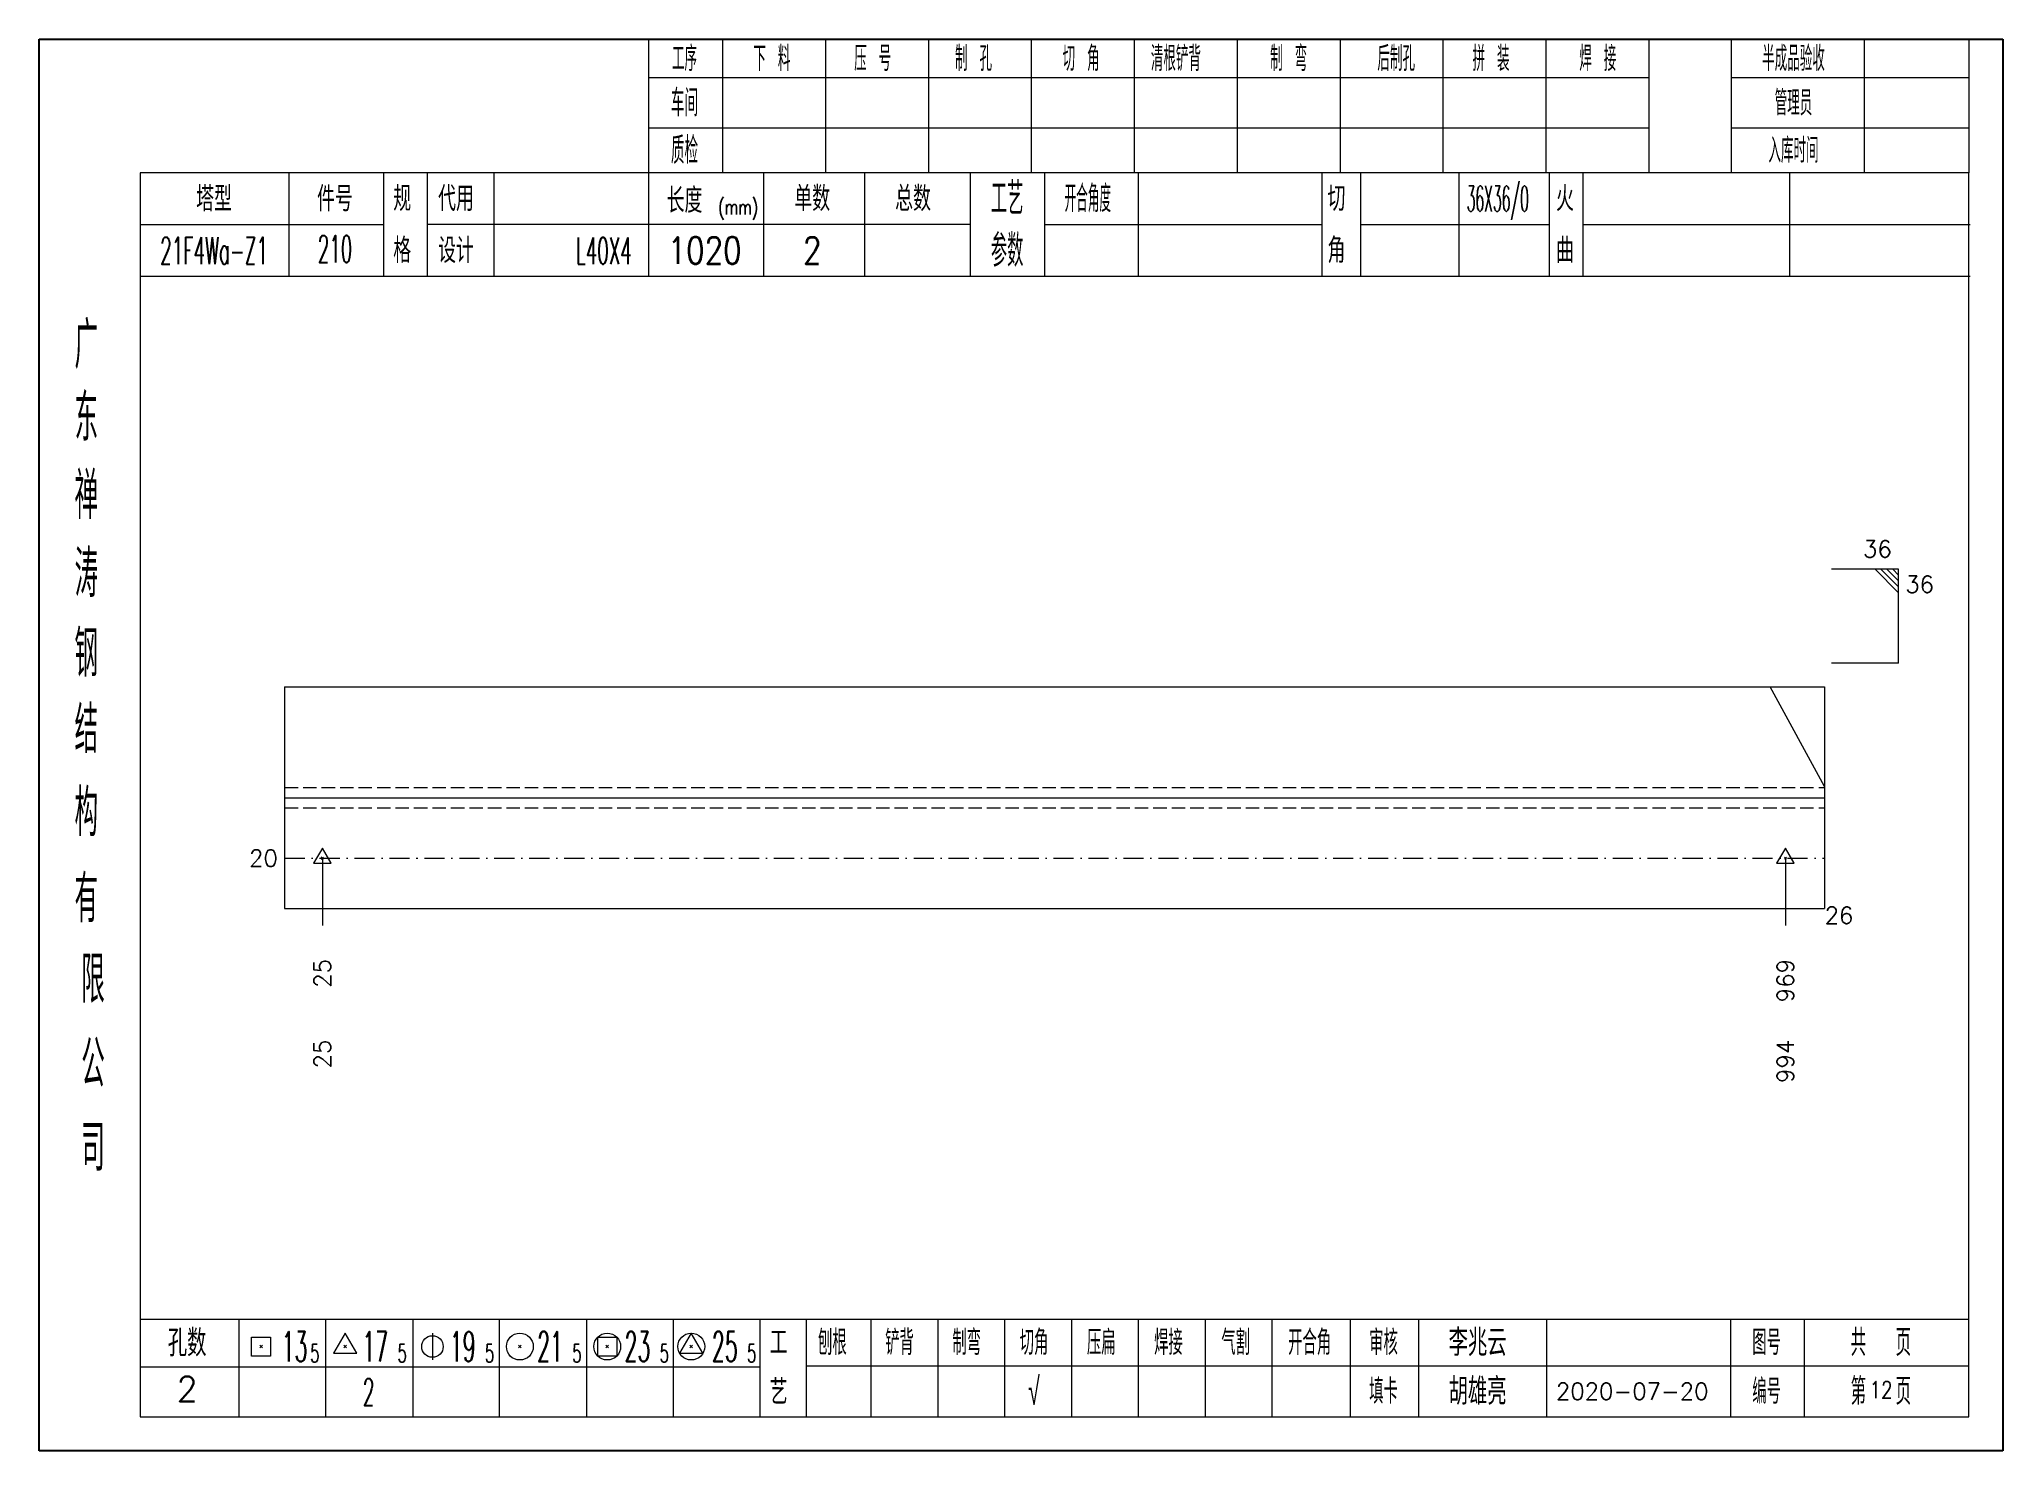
# Model space of a CAD drawing. Extents: x 1310 to 15542, y -76 to 8381.
# Drawn here: x 4949.9 to 5242, y 5083.7 to 5293.7 of the extents above; entities that cross this region are included whole.
import ezdxf
from ezdxf.enums import TextEntityAlignment as Align

# ---------------------------------------------------------------- set-up
doc = ezdxf.new("R2010")
doc.units = 0
doc.header["$MEASUREMENT"] = 0
doc.linetypes.add('一点画线', pattern=[5.2, 3, -1, 0.2, -1])
doc.linetypes.add('虚线', pattern=[2.75, 2, -0.75])
doc.layers.get('0').update_dxf_attribs({"linetype": 'CONTINUOUS', "lineweight": 25})
for name, color, linetype, lineweight in [('1', 7, 'CONTINUOUS', 25), ('4', 7, 'CONTINUOUS', 25), ('5', 7, 'CONTINUOUS', 25)]:
    doc.layers.add(name, color=color, linetype=linetype, lineweight=lineweight)
doc.styles.get("Standard").update_dxf_attribs({"font": 'simplex.shx', "width": 0.7, "height": 3, "bigfont": 'gbhzfs.shx'})

msp = doc.modelspace()

# ---------------------------------------------------------------- texts
at = {"color": 7, "linetype": 'Continuous', "lineweight": 13}
msp.add_text('36', height=2.5, dxfattribs=at).set_placement((5225.482, 5215.854), align=Align.BOTTOM_RIGHT)
msp.add_text('36', height=2.5, dxfattribs=at).set_placement((5227.482, 5213.854), align=Align.TOP_LEFT)
msp.add_text('20', height=2.5, dxfattribs=at).set_placement((4985.352, 5171.854), align=Align.MIDDLE_RIGHT)
at = {"layer": '1', "color": 7, "linetype": 'Continuous', "lineweight": 13}
msp.add_text('26', height=2.5, dxfattribs=at).set_placement((5215.482, 5163.354), align=Align.MIDDLE_LEFT)
at = {"layer": '1', "color": 8, "linetype": 'Continuous', "lineweight": 9}
for s, p in [('25', (4991.968, 5156.854)), ('969', (5209.641, 5156.854))]:
    msp.add_text(s, height=2.5, rotation=90, dxfattribs=at).set_placement(p, align=Align.MIDDLE_RIGHT)
at = {"layer": '1', "color": 7, "linetype": 'Continuous', "lineweight": 13}
for s, p in [('25', (4991.968, 5144.854)), ('994', (5209.641, 5144.854))]:
    msp.add_text(s, height=2.5, rotation=90, dxfattribs=at).set_placement(p, align=Align.MIDDLE_RIGHT)
at = {"layer": '4', "color": 1, "linetype": 'Continuous', "lineweight": 25}
for s, height, width, p in [('工序', 3.7, 0.7, (5045.852, 5290.811)), ('下 料', 3.7, 0.7, (5058.852, 5290.811)), ('压 号', 3.7, 0.7, (5073.852, 5290.811)), ('制 孔', 3.7, 0.7, (5088.852, 5290.811)), ('切 角', 3.7, 0.7, (5104.852, 5290.811)), ('清根铲背 ', 3.7, 0.7, (5119.852, 5290.811)), (' 制 弯', 3.7, 0.7, (5134.852, 5290.811)), (' 后制孔', 3.7, 0.7, (5150.852, 5290.811)), ('拼 装', 3.7, 0.7, (5165.852, 5290.811)), (' 焊 接', 3.7, 0.7, (5180.852, 5290.811)), ('半成品验收', 3.7, 0.7, (5210.852, 5290.811)), ('车间', 4, 0.7, (5045.852, 5284.211)), ('管理员', 3.7, 0.7, (5210.852, 5284.211)), ('质检', 4, 0.7, (5045.852, 5277.151)), ('入库时间', 3.7, 0.7, (5210.852, 5277.151)), ('(mm)', 2.24, 0.7, (5053.852, 5268.711)), ('工艺', 4.8, 0.7, (5093.852, 5269.971)), ('开合角度', 4, 0.6, (5105.852, 5269.971)), ('36X36/0', 3.8, 0.4, (5166.852, 5269.971)), ('21F4Wa-Z1', 4, 0.5, (4975.852, 5262.231)), ('210', 4, 0.5, (4993.852, 5262.481)), ('L40X4', 4, 0.5, (5033.852, 5262.211)), ('1020', 4, 0.8, (5048.852, 5262.261)), ('2', 4, 0.8, (5064.852, 5262.261)), ('参数', 4.8, 0.7, (5093.852, 5262.261)), ('广', 6.96, 0.7, (4956.852, 5248.181)), ('东', 6.96, 0.7, (4956.852, 5237.391)), ('禅', 6.96, 0.7, (4956.852, 5225.801)), ('涛', 6.96, 0.7, (4956.852, 5214.201)), ('钢', 6.96, 0.7, (4956.852, 5202.311)), ('结', 6.96, 0.7, (4956.852, 5191.001)), ('构', 6.96, 0.7, (4956.852, 5178.621)), ('有', 6.96, 0.7, (4956.852, 5165.811)), ('限', 6.96, 0.7, (4957.852, 5153.811)), ('公', 6.96, 0.7, (4957.852, 5141.271)), ('司', 6.96, 0.7, (4957.852, 5128.791)), ('13', 4.47, 0.5, (4987.852, 5099.211)), ('17', 4.47, 0.5, (4999.852, 5099.211)), ('19', 4.47, 0.5, (5012.852, 5099.211)), ('21', 4.47, 0.5, (5025.852, 5099.211)), ('23', 4.47, 0.5, (5038.852, 5099.211)), ('25', 4.47, 0.5, (5051.852, 5099.211)), ('刨根', 3.7, 0.8, (5067.852, 5099.811)), ('铲背', 3.7, 0.8, (5077.852, 5099.811)), ('制弯', 3.7, 0.8, (5087.852, 5099.811)), ('切角', 3.7, 0.8, (5097.852, 5099.811)), ('压扁', 3.7, 0.8, (5107.852, 5099.811)), ('焊接', 3.7, 0.8, (5117.852, 5099.811)), ('气割', 3.7, 0.8, (5127.852, 5099.811)), ('开合角', 3.7, 0.8, (5138.852, 5099.811)), ('审核', 3.7, 0.8, (5149.852, 5099.811)), ('图号', 3.7, 0.8, (5206.852, 5099.811)), ('共  页', 4, 0.8, (5223.852, 5099.811)), ('5', 2.68, 0.6, (4990.852, 5098.211)), ('5', 2.68, 0.6, (5003.852, 5098.211)), ('5', 2.68, 0.6, (5016.852, 5098.211)), ('5', 2.68, 0.6, (5029.852, 5098.211)), ('5', 2.68, 0.6, (5042.852, 5098.211)), ('5', 2.68, 0.6, (5055.852, 5098.211)), ('√', 4, 0.6, (5097.852, 5092.541)), ('填卡', 3.7, 0.8, (5149.852, 5092.541)), ('编号', 3.7, 0.8, (5206.852, 5092.541)), ('第  页', 4, 0.8, (5223.852, 5092.541)), ('2', 4, 0.5, (4998.852, 5092.461))]:
    msp.add_text(s, height=height, dxfattribs=dict(at, width=width)).set_placement(p, align=Align.MIDDLE_CENTER)
for s, height, p in [('塔型', 3.7, (4975.852, 5269.941)), ('件号', 3.7, (4993.852, 5269.941)), ('规', 3.7, (5003.852, 5269.971)), ('代用', 3.7, (5011.852, 5269.971)), ('长度', 3.7, (5045.852, 5269.711)), ('单数', 3.7, (5064.852, 5269.971)), ('总数', 3.7, (5079.852, 5269.971)), ('切', 3.7, (5142.852, 5269.971)), ('火', 3.7, (5176.852, 5269.971)), ('格', 3.7, (5003.852, 5262.261)), ('设计', 3.7, (5011.852, 5262.261)), ('角', 3.7, (5142.852, 5262.261)), ('曲', 3.7, (5176.852, 5262.261)), ('孔数', 4, (4971.852, 5099.731)), ('工', 3.7, (5059.852, 5099.811)), ('李兆云', 4, (5163.852, 5099.811)), ('2', 3.7, (4971.852, 5092.901)), ('胡雄亮', 4, (5163.852, 5092.541)), ('艺', 3.7, (5059.852, 5092.461)), ('2020-07-20', 2.5, (5186.852, 5092.541))]:
    msp.add_text(s, height=height, dxfattribs=at).set_placement(p, align=Align.MIDDLE_CENTER)
at = {"layer": '4', "color": 6, "linetype": 'Continuous', "lineweight": 25, "width": 0.8}
msp.add_text('12', height=2.5, dxfattribs=at).set_placement((5223.877, 5092.769), align=Align.MIDDLE_CENTER)

# ---------------------------------------------------------------- blocks, each defined once
blk = doc.blocks.new('孔17.5')
at = {"layer": '5', "color": 7, "linetype": 'Continuous', "lineweight": 13}
for p, q in [((0, 1), (-0.866, -0.5)), ((-0.1, -0.1), (0.1, 0.1)), ((0.1, -0.1), (-0.1, 0.1)), ((0.866, -0.5), (0, 1)), ((-0.866, -0.5), (0.866, -0.5))]:
    blk.add_line(p, q, dxfattribs=at)
blk = doc.blocks.new('CTJGK')
at = {"color": 6, "linetype": 'Continuous'}
for p, q in [((0, 209.97), (292.13, 209.97)), ((0, 0), (0, 209.97)), ((292.13, 209.97), (292.13, 0)), ((292.13, 0), (0, 0))]:
    blk.add_line(p, q, dxfattribs=at)

# ---------------------------------------------------------------- linework, layer by layer
at = {"color": 7, "linetype": 'Continuous', "lineweight": 13}
for p, q in [((5226.482, 5214.854), (5216.482, 5214.854)), ((5222.982, 5214.854), (5226.482, 5211.354)), ((5223.857, 5214.854), (5226.482, 5212.229)), ((5224.732, 5214.854), (5226.482, 5213.104)), ((5225.607, 5214.854), (5226.482, 5213.979)), ((5226.482, 5200.854), (5226.482, 5214.854)), ((5226.482, 5200.854), (5216.482, 5200.854)), ((5215.482, 5182.504), (5207.395, 5197.354)), ((4991.968, 5171.854), (4991.968, 5161.854)), ((5209.641, 5171.854), (5209.641, 5161.854))]:
    msp.add_line(p, q, dxfattribs=at)
at = {"color": 7, "linetype": 'Continuous', "lineweight": 18}
for p, q in [((4986.352, 5197.354), (4986.352, 5164.354)), ((4986.352, 5197.354), (5215.482, 5197.354)), ((5215.482, 5197.354), (5215.482, 5164.354)), ((4986.352, 5180.854), (5215.482, 5180.854))]:
    msp.add_line(p, q, dxfattribs=at)
at = {"color": 1, "linetype": '虚线', "lineweight": 18}
for p, q in [((4986.352, 5182.354), (5215.482, 5182.354)), ((4986.352, 5179.354), (5215.482, 5179.354))]:
    msp.add_line(p, q, dxfattribs=at)
at = {"color": 3, "linetype": '一点画线', "lineweight": 13}
msp.add_line((4986.352, 5171.854), (5215.482, 5171.854), dxfattribs=at)
at = {"layer": '1', "color": 7, "linetype": 'Continuous', "lineweight": 18}
msp.add_line((4986.352, 5164.354), (5215.482, 5164.354), dxfattribs=at)
at = {"layer": '4', "color": 1, "linetype": 'Continuous', "lineweight": 18}
for p, q in [((4949.852, 5293.681), (4949.852, 5083.711)), ((5241.982, 5293.681), (4949.852, 5293.681)), ((5040.482, 5293.681), (5040.482, 5273.841)), ((5051.512, 5293.681), (5051.512, 5273.821)), ((5066.822, 5293.681), (5066.822, 5273.821)), ((5082.142, 5293.681), (5082.142, 5273.821)), ((5097.452, 5293.681), (5097.452, 5273.821)), ((5112.762, 5293.681), (5112.762, 5273.821)), ((5128.072, 5293.681), (5128.072, 5273.821)), ((5143.392, 5293.681), (5143.392, 5273.821)), ((5158.702, 5293.681), (5158.702, 5273.821)), ((5174.012, 5293.681), (5174.012, 5273.821)), ((5189.322, 5293.681), (5189.322, 5273.841)), ((5189.322, 5293.681), (5189.322, 5273.821)), ((5201.602, 5293.681), (5201.602, 5273.821)), ((5221.352, 5293.681), (5221.352, 5273.821)), ((5236.932, 5293.681), (5236.932, 5273.821)), ((5241.982, 5263.881), (5241.982, 5293.681)), ((5189.322, 5287.951), (5040.482, 5287.951)), ((5236.932, 5287.951), (5201.602, 5287.951)), ((5189.322, 5280.471), (5040.482, 5280.471)), ((5236.932, 5280.471), (5201.602, 5280.471)), ((4964.862, 5273.821), (4964.862, 5088.761)), ((5236.932, 5273.821), (4964.862, 5273.821)), ((4986.982, 5273.831), (4986.982, 5258.411)), ((5001.132, 5258.411), (5001.132, 5273.821)), ((5007.632, 5258.411), (5007.632, 5273.821)), ((5017.502, 5273.821), (5017.502, 5258.411)), ((5040.482, 5273.841), (5040.482, 5258.411)), ((5057.602, 5273.821), (5057.602, 5258.411)), ((5072.652, 5273.821), (5072.652, 5258.411)), ((5088.352, 5273.821), (5088.352, 5258.411)), ((5099.412, 5273.821), (5099.412, 5258.411)), ((5113.362, 5273.821), (5113.362, 5258.411)), ((5140.662, 5273.821), (5140.662, 5258.411)), ((5146.422, 5273.821), (5146.422, 5258.411)), ((5161.042, 5273.821), (5161.042, 5258.411)), ((5174.502, 5273.821), (5174.502, 5258.411)), ((5179.492, 5273.821), (5179.492, 5258.411)), ((5210.232, 5273.821), (5210.232, 5258.411)), ((5236.932, 5088.761), (5236.932, 5273.821)), ((5001.132, 5266.061), (4964.862, 5266.061)), ((5088.352, 5266.111), (5007.632, 5266.111)), ((5099.412, 5266.111), (5140.662, 5266.111)), ((5146.422, 5266.111), (5174.502, 5266.111)), ((5179.492, 5266.111), (5237.112, 5266.111)), ((5241.982, 5083.711), (5241.982, 5263.881)), ((5237.112, 5258.411), (4964.862, 5258.411)), ((4964.862, 5103.291), (5236.932, 5103.291)), ((4979.552, 5103.291), (4979.552, 5088.761)), ((4992.482, 5088.761), (4992.482, 5103.291)), ((5005.412, 5103.291), (5005.412, 5088.761)), ((5018.332, 5088.761), (5018.332, 5103.291)), ((5031.262, 5103.291), (5031.262, 5088.761)), ((5044.192, 5088.761), (5044.192, 5103.291)), ((5057.112, 5088.761), (5057.112, 5103.291)), ((5063.982, 5088.761), (5063.982, 5103.291)), ((5073.642, 5088.761), (5073.642, 5103.291)), ((5083.582, 5088.761), (5083.582, 5103.291)), ((5093.522, 5088.761), (5093.522, 5103.291)), ((5103.472, 5088.761), (5103.472, 5103.291)), ((5113.412, 5088.761), (5113.412, 5103.291)), ((5123.352, 5088.761), (5123.352, 5103.291)), ((5133.302, 5088.761), (5133.302, 5103.291)), ((5144.942, 5088.761), (5144.942, 5103.291)), ((5155.092, 5088.761), (5155.092, 5103.291)), ((5174.152, 5088.761), (5174.152, 5103.291)), ((5201.532, 5088.761), (5201.532, 5103.291)), ((5212.492, 5088.761), (5212.492, 5103.291)), ((5057.112, 5096.161), (4964.862, 5096.161)), ((5063.942, 5096.321), (5236.932, 5096.321)), ((4964.862, 5088.761), (5236.932, 5088.761)), ((4949.852, 5083.711), (5241.982, 5083.711))]:
    msp.add_line(p, q, dxfattribs=at)
at = {"layer": '4', "color": 7, "linetype": 'Continuous', "lineweight": 13}
for p, q in [((4981.438, 5097.797), (4981.438, 5100.625)), ((4981.438, 5100.625), (4984.266, 5100.625)), ((4984.266, 5100.625), (4984.266, 5097.797)), ((4995.352, 5101.211), (4993.62, 5098.211)), ((4997.084, 5098.211), (4995.352, 5101.211)), ((5008.352, 5101.211), (5008.352, 5097.211)), ((5032.938, 5097.797), (5032.938, 5100.625)), ((5032.938, 5100.625), (5035.766, 5100.625)), ((5035.766, 5100.625), (5035.766, 5097.797)), ((5046.852, 5101.211), (5045.12, 5098.211)), ((5048.584, 5098.211), (5046.852, 5101.211)), ((4984.266, 5097.797), (4981.438, 5097.797)), ((4982.652, 5099.011), (4983.052, 5099.411)), ((4983.052, 5099.011), (4982.652, 5099.411)), ((4993.62, 5098.211), (4997.084, 5098.211)), ((4995.152, 5099.011), (4995.552, 5099.411)), ((4995.552, 5099.011), (4995.152, 5099.411)), ((5021.152, 5099.011), (5021.552, 5099.411)), ((5021.552, 5099.011), (5021.152, 5099.411)), ((5035.766, 5097.797), (5032.938, 5097.797)), ((5034.152, 5099.011), (5034.552, 5099.411)), ((5034.552, 5099.011), (5034.152, 5099.411)), ((5045.12, 5098.211), (5048.584, 5098.211)), ((5046.652, 5099.011), (5047.052, 5099.411)), ((5047.052, 5099.011), (5046.652, 5099.411))]:
    msp.add_line(p, q, dxfattribs=at)
for centre, radius in [((5008.352, 5099.211), 1.6), ((5021.352, 5099.211), 2), ((5034.352, 5099.211), 2), ((5046.852, 5099.211), 2)]:
    msp.add_circle(centre, radius, dxfattribs=at)

# ---------------------------------------------------------------- block references
at = {"color": 0, "linetype": 'Continuous'}
msp.add_blockref('CTJGK', (4949.852, 5083.711), dxfattribs=at)
at = {"layer": '1', "color": 8, "linetype": 'Continuous', "lineweight": 9, "xscale": 1.5, "yscale": 1.5, "zscale": 1.5}
for p in [(4991.968, 5171.854), (5209.641, 5171.854)]:
    msp.add_blockref('孔17.5', p, dxfattribs=at)

msp.set_redraw_order([(e.dxf.handle, doc.entitydb.next_handle()) for e in msp.query("TEXT MTEXT ATTDEF DIMENSION ARC_DIMENSION")])  # texts and dimensions are drawn at this point

doc.saveas('drawing.dxf')
